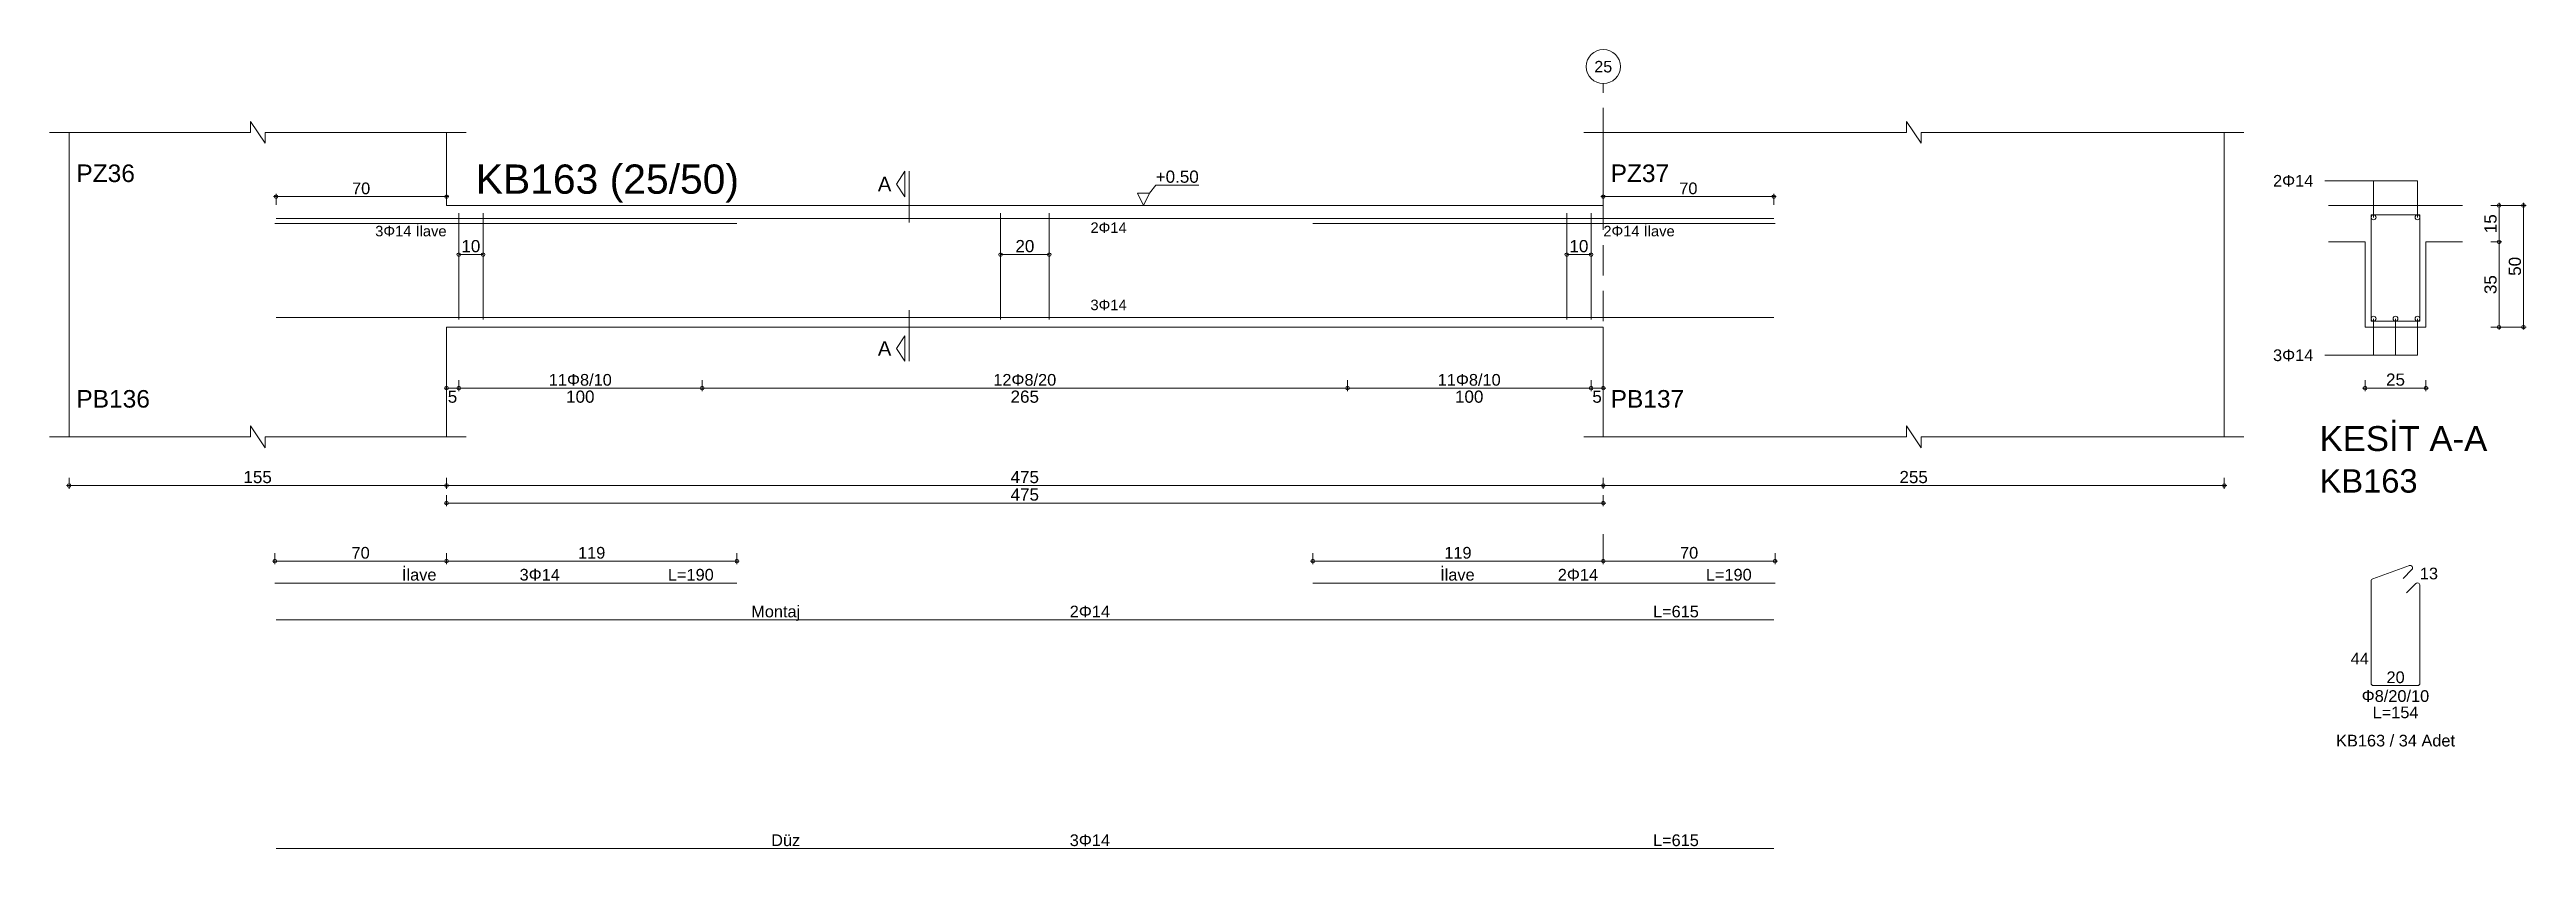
# Model space of a CAD drawing. Header units: millimetres. Extents: x 23801 to 80069, y 9628 to 14137.
# Drawn here: x 28024 to 29549, y 11778 to 12270 of the extents above; entities that cross this region are included whole.
import ezdxf

# ---------------------------------------------------------------- set-up
doc = ezdxf.new("R2010")
doc.units = ezdxf.units.MM
doc.linetypes.add('DASHDOT2', pattern=[12.7, 6.35, -3.175, 0, -3.175])
doc.linetypes.add('DASHED4', pattern=[18.75, 12.5, -6.25])
doc.layers.add('aks', color=251, linetype='DASHDOT2', lineweight=35)
for name, color, linetype in [('Donatı Topl. Uzun. Yazısı', 7, 'Continuous'), ('Donatı Uz. Yazısı', 7, 'Continuous'), ('Donatı Yazısı', 7, 'Continuous'), ('Donatı Çizgisi', 7, 'Continuous'), ('Kiriş', 7, 'Continuous'), ('Standart', 7, 'Continuous'), ('Ölçülendirme', 7, 'Continuous')]:
    doc.layers.add(name, color=color, linetype=linetype)
doc.styles.add('arial_1_18', font='arial.ttf', dxfattribs={"height": 0.2})

# ---------------------------------------------------------------- blocks, each defined once
blk = doc.blocks.new('IDE143Entity7365')
at = {"layer": 'aks', "color": 30, "linetype": 'DASHED4', "lineweight": 5}
for points in [[(17398.4, 2016.8), (17398.4, 2151.8)], [(17398.4, 1955.8), (17398.4, 1966.8)]]:
    blk.add_lwpolyline(points, dxfattribs=at)
at = {"layer": 'aks', "color": 1, "linetype": 'Continuous', "lineweight": 5}
blk.add_circle((17398.4, 2158.8), 7, dxfattribs=at)
at = {"layer": 'Donatı Çizgisi', "color": 5, "linetype": 'Continuous', "lineweight": 5}
for points in [[(16853.4, 2096.4), (17468.4, 2096.4)], [(16928.4, 2055), (16928.4, 2098.6)], [(16938.4, 2055), (16938.4, 2098.6)], [(17150.9, 2055), (17150.9, 2098.6)], [(17170.9, 2055), (17170.9, 2098.6)], [(17383.4, 2055), (17383.4, 2098.6)], [(17393.4, 2055), (17393.4, 2098.6)], [(17713.7, 2054.3), (17713.7, 2097.9)], [(17713.7, 2097.9), (17733.7, 2097.9)], [(17733.7, 2054.3), (17733.7, 2097.9)], [(16852.9, 2094.4), (17042.6, 2094.4)], [(17279.1, 2094.4), (17468.9, 2094.4)], [(16853.4, 2055.8), (17468.4, 2055.8)], [(17713.7, 2054.3), (17733.7, 2054.3)], [(17714.4, 1948.5), (17729.4, 1954)], [(16852.9, 1946.8), (17042.6, 1946.8)], [(17279.1, 1946.8), (17468.9, 1946.8)], [(17713.7, 1905.7), (17713.7, 1947.6)], [(17726.8, 1948.7), (17730.4, 1952.3)], [(17728.2, 1942.8), (17732, 1946.6)], [(17733.7, 1905.7), (17733.7, 1945.8)], [(16853.4, 1931.7), (17468.4, 1931.7)], [(17714.7, 1904.7), (17732.7, 1904.7)], [(16853.4, 1837.8), (17468.4, 1837.8)]]:
    blk.add_lwpolyline(points, dxfattribs=at)
for centre in [(17714.7, 2096.9), (17732.7, 2096.9), (17714.7, 2055.3), (17723.7, 2055.3), (17732.7, 2055.3)]:
    blk.add_circle(centre, 1, dxfattribs=at)
for centre, start, end in [((17729.7, 1953), 315, 110), ((17714.7, 1947.6), 110, 180), ((17732.7, 1945.8), 0, 135), ((17714.7, 1905.7), 180, 270), ((17732.7, 1905.7), 270, 0)]:
    blk.add_arc(centre, 1.02, start, end, dxfattribs=at)
at = {"layer": 'Kiriş', "color": 1, "linetype": 'Continuous', "lineweight": 5}
for points in [[(16842.9, 2131.8), (16842.9, 2136.3)], [(16848.9, 2127.3), (16842.9, 2136.3)], [(17522.9, 2131.8), (17522.9, 2136.3)], [(17528.9, 2127.3), (17522.9, 2136.3)], [(16760.4, 2131.8), (16842.9, 2131.8)], [(16768.4, 2006.8), (16768.4, 2131.8)], [(16848.9, 2127.3), (16848.9, 2131.8)], [(16848.9, 2131.8), (16931.4, 2131.8)], [(16923.4, 2101.8), (16923.4, 2131.8)], [(17390.4, 2131.8), (17522.9, 2131.8)], [(17398.4, 2101.8), (17398.4, 2131.8)], [(17528.9, 2131.8), (17661.4, 2131.8)], [(17528.9, 2127.3), (17528.9, 2131.8)], [(17653.4, 2006.8), (17653.4, 2131.8)], [(16923.4, 2101.8), (17398.4, 2101.8)], [(17696.2, 2101.8), (17751.2, 2101.8)], [(17696.2, 2086.8), (17711.2, 2086.8)], [(17711.2, 2051.8), (17711.2, 2086.8)], [(17736.2, 2086.8), (17751.2, 2086.8)], [(17736.2, 2051.8), (17736.2, 2086.8)], [(16923.4, 2051.8), (17398.4, 2051.8)], [(16923.4, 2006.8), (16923.4, 2051.8)], [(17398.4, 2006.8), (17398.4, 2051.8)], [(17711.2, 2051.8), (17736.2, 2051.8)], [(16760.4, 2006.8), (16842.9, 2006.8)], [(16848.9, 2002.3), (16842.9, 2011.3)], [(16842.9, 2006.8), (16842.9, 2011.3)], [(16848.9, 2006.8), (16931.4, 2006.8)], [(16848.9, 2002.3), (16848.9, 2006.8)], [(17390.4, 2006.8), (17522.9, 2006.8)], [(17528.9, 2002.3), (17522.9, 2011.3)], [(17522.9, 2006.8), (17522.9, 2011.3)], [(17528.9, 2006.8), (17661.4, 2006.8)], [(17528.9, 2002.3), (17528.9, 2006.8)]]:
    blk.add_lwpolyline(points, dxfattribs=at)
at = {"layer": 'Ölçülendirme', "color": 1, "linetype": 'Continuous', "lineweight": 5}
for points in [[(17108.1, 2110.5), (17111.6, 2115.8)], [(17111.6, 2105.3), (17111.6, 2115.8)], [(17113.4, 2094.8), (17113.4, 2115.8)], [(16852.4, 2105.4), (16924.4, 2105.4)], [(16853.4, 2102.1), (16853.4, 2106.6)], [(16923.4, 2102.1), (16923.4, 2106.6)], [(17111.6, 2105.3), (17108.1, 2110.5)], [(17209.6, 2101.8), (17207.1, 2106.8)], [(17207.1, 2106.8), (17212.1, 2106.8)], [(17212.1, 2106.8), (17209.6, 2101.8)], [(17212.1, 2106.8), (17214.6, 2110.1)], [(17214.6, 2110.1), (17232.3, 2110.1)], [(17397.4, 2105.4), (17469.4, 2105.4)], [(17398.4, 2102.1), (17398.4, 2106.6)], [(17468.4, 2102.1), (17468.4, 2106.6)], [(17694.7, 2111.9), (17732.7, 2111.9)], [(17714.7, 2096.9), (17714.7, 2111.9)], [(17732.7, 2096.9), (17732.7, 2111.9)], [(17209.6, 2101.8), (17209.6, 2101.8)], [(17762.9, 2101.8), (17777.4, 2101.8)], [(17766.2, 2050.8), (17766.2, 2102.8)], [(17776.2, 2050.8), (17776.2, 2102.8)], [(17762.9, 2086.8), (17767.4, 2086.8)], [(16928.4, 2081.6), (16938.4, 2081.6)], [(17150.9, 2081.6), (17170.9, 2081.6)], [(17383.4, 2081.6), (17393.4, 2081.6)], [(17113.4, 2037.8), (17113.4, 2058.8)], [(17714.7, 2040.3), (17714.7, 2055.3)], [(17723.7, 2040.3), (17723.7, 2055.3)], [(17732.7, 2040.3), (17732.7, 2055.3)], [(17108.1, 2043), (17111.6, 2048.3)], [(17111.6, 2037.8), (17111.6, 2048.3)], [(17762.9, 2051.8), (17777.4, 2051.8)], [(17111.6, 2037.8), (17108.1, 2043)], [(17694.7, 2040.3), (17732.7, 2040.3)], [(16922.4, 2026.8), (17399.4, 2026.8)], [(16923.4, 2025.5), (16923.4, 2030)], [(16928.4, 2025.5), (16928.4, 2030)], [(17028.4, 2025.5), (17028.4, 2030)], [(17293.4, 2025.5), (17293.4, 2030)], [(17393.4, 2025.5), (17393.4, 2030)], [(17398.4, 2025.5), (17398.4, 2030)], [(17710.2, 2026.8), (17737.2, 2026.8)], [(17711.2, 2025.5), (17711.2, 2030)], [(17736.2, 2025.5), (17736.2, 2030)], [(16767.4, 1986.8), (17654.4, 1986.8)], [(16768.4, 1985.5), (16768.4, 1990)], [(16923.4, 1985.5), (16923.4, 1990)], [(17398.4, 1985.5), (17398.4, 1990)], [(17653.4, 1985.5), (17653.4, 1990)], [(16922.4, 1979.6), (17399.4, 1979.6)], [(16923.4, 1978.3), (16923.4, 1982.8)], [(17398.4, 1978.3), (17398.4, 1982.8)], [(16851.9, 1955.8), (16924.4, 1955.8)], [(16852.9, 1954.5), (16852.9, 1959)], [(16922.4, 1955.8), (17043.6, 1955.8)], [(16923.4, 1954.5), (16923.4, 1959)], [(16923.4, 1954.5), (16923.4, 1959)], [(17042.6, 1954.5), (17042.6, 1959)], [(17278.1, 1955.8), (17399.4, 1955.8)], [(17279.1, 1954.5), (17279.1, 1959)], [(17397.4, 1955.8), (17469.9, 1955.8)], [(17398.4, 1954.5), (17398.4, 1959)], [(17398.4, 1954.5), (17398.4, 1959)], [(17468.9, 1954.5), (17468.9, 1959)]]:
    blk.add_lwpolyline(points, dxfattribs=at)
for centre in [(16853.4, 2105.4), (16923.4, 2105.4), (17398.4, 2105.4), (17468.4, 2105.4), (17766.2, 2101.8), (17776.2, 2101.8), (17766.2, 2086.8), (16928.4, 2081.6), (16938.4, 2081.6), (17150.9, 2081.6), (17170.9, 2081.6), (17383.4, 2081.6), (17393.4, 2081.6), (17766.2, 2051.8), (17776.2, 2051.8), (16923.4, 2026.8), (16928.4, 2026.8), (16928.4, 2026.8), (17028.4, 2026.8), (17028.4, 2026.8), (17293.4, 2026.8), (17293.4, 2026.8), (17393.4, 2026.8), (17393.4, 2026.8), (17398.4, 2026.8), (17711.2, 2026.8), (17736.2, 2026.8), (16768.4, 1986.8), (16923.4, 1986.8), (16923.4, 1986.8), (17398.4, 1986.8), (17398.4, 1986.8), (17653.4, 1986.8), (16923.4, 1979.6), (17398.4, 1979.6), (16852.9, 1955.8), (16923.4, 1955.8), (16923.4, 1955.8), (17042.6, 1955.8), (17279.1, 1955.8), (17398.4, 1955.8), (17398.4, 1955.8), (17468.9, 1955.8)]:
    blk.add_circle(centre, 0.75, dxfattribs=at)
at = {"layer": 'aks', "color": 1, "linetype": 'Continuous', "lineweight": 5, "style": 'arial_1_18'}
blk.add_text('25', height=4.73, dxfattribs=at).set_placement((17394.7, 2156.4))
at = {"layer": 'Donatı Topl. Uzun. Yazısı', "color": 1, "linetype": 'Continuous', "lineweight": 5, "style": 'arial_1_18'}
for s, p in [('L=190', (17014.3, 1947.8)), ('L=190', (17440.5, 1947.8)), ('L=615', (17418.8, 1932.7)), ('L=154', (17714.3, 1891.3)), ('L=615', (17418.8, 1838.8))]:
    blk.add_text(s, height=4.8, dxfattribs=at).set_placement(p)
at = {"layer": 'Donatı Uz. Yazısı', "color": 1, "linetype": 'Continuous', "lineweight": 5, "style": 'arial_1_18'}
for s, p in [('13', (17733.7, 1948.3)), ('44', (17705.3, 1913.4)), ('20', (17720, 1905.7))]:
    blk.add_text(s, height=4.8, dxfattribs=at).set_placement(p)
at = {"layer": 'Donatı Yazısı', "color": 5, "linetype": 'Continuous', "lineweight": 5, "style": 'arial_1_18'}
for s, height, p in [('2Φ14', 4.8, (17673.4, 2109.5)), ('3Φ14 İlave', 4.32, (16894.1, 2089.1)), ('2Φ14 İlave', 4.32, (17398.4, 2089.1)), ('3Φ14', 4.8, (17673.4, 2037.9)), ('3Φ14', 4.8, (16953.4, 1947.8)), ('2Φ14', 4.8, (17379.7, 1947.8)), ('2Φ14', 4.8, (17179.3, 1932.7)), ('Φ8/20/10', 4.8, (17709.8, 1898)), ('KB163 / 34 Adet', 4.8, (17699.3, 1879.7)), ('3Φ14', 4.8, (17179.3, 1838.8))]:
    blk.add_text(s, height=height, dxfattribs=at).set_placement(p)
for s, p in [('2Φ14', (17187.8, 2090.5)), ('3Φ14', (17187.8, 2058.8))]:
    blk.add_text(s, height=4.32, rotation=360, dxfattribs=at).set_placement(p)
at = {"layer": 'Donatı Yazısı', "color": 1, "linetype": 'Continuous', "lineweight": 5, "style": 'arial_1_18'}
for s, p in [('İlave', (16905.1, 1947.8)), ('İlave', (17331.4, 1947.8)), ('Montaj', (17048.5, 1932.7)), ('Düz', (17056.7, 1838.8))]:
    blk.add_text(s, height=4.8, dxfattribs=at).set_placement(p)
at = {"layer": 'Kiriş', "color": 1, "linetype": 'Continuous', "lineweight": 5, "style": 'arial_1_18'}
for s, height, p in [('PZ36', 7.2, (16771.4, 2111.4)), ('KB163 (25/50)', 12, (16935.4, 2106.6)), ('PZ37', 7.2, (17401.4, 2111.4)), ('PB136', 7.2, (16771.4, 2018.8)), ('PB137', 7.2, (17401.4, 2018.8)), ('KESİT A-A', 10.2, (17692.5, 2001)), ('KB163', 9.6, (17692.5, 1983.9))]:
    blk.add_text(s, height=height, dxfattribs=at).set_placement(p)
at = {"layer": 'Ölçülendirme', "color": 1, "linetype": 'Continuous', "lineweight": 5, "style": 'arial_1_18'}
for s, height, p in [('+0.50', 5, (17214.6, 2111.1)), ('70', 4.8, (16884.6, 2106.4)), ('A', 5.95, (17100.5, 2107.6)), ('70', 4.8, (17429.6, 2106.4)), ('A', 5.95, (17100.5, 2040.1)), ('5', 5, (16923.9, 2020.8)), ('100', 5, (16972.5, 2020.8)), ('265', 5, (17155, 2020.8)), ('100', 5, (17337.5, 2020.8)), ('5', 5, (17393.9, 2020.8)), ('25', 5, (17719.8, 2027.8)), ('155', 5, (16840, 1987.8)), ('475', 5, (17155, 1987.8)), ('475', 5, (17155, 1980.6)), ('255', 5, (17520, 1987.8))]:
    blk.add_text(s, height=height, dxfattribs=at).set_placement(p)
for s, rotation, p in [('15', 90, (17765.2, 2090.4)), ('10', 360, (16929.5, 2082.6)), ('20', 360, (17157, 2082.6)), ('10', 360, (17384.5, 2082.6)), ('50', 90, (17775.2, 2072.9)), ('35', 90, (17765.2, 2065.4))]:
    blk.add_text(s, height=5, rotation=rotation, dxfattribs=at).set_placement(p)
at = {"layer": 'Ölçülendirme', "color": 5, "linetype": 'Continuous', "lineweight": 5, "style": 'arial_1_18'}
for s, p in [('11Φ8/10', (16965.4, 2027.8)), ('12Φ8/20', (17147.9, 2027.8)), ('11Φ8/10', (17330.4, 2027.8)), ('70', (16884.4, 1956.8)), ('119', (16977.4, 1956.8)), ('119', (17333.1, 1956.8)), ('70', (17429.9, 1956.8))]:
    blk.add_text(s, height=4.8, dxfattribs=at).set_placement(p)

msp = doc.modelspace()

# ---------------------------------------------------------------- block references
at = {"layer": 'Standart', "xscale": 1.5, "yscale": 1.5, "zscale": 1.5}
msp.add_blockref('IDE143Entity7365', (2883.1, 9021.4), dxfattribs=at)

doc.saveas('drawing.dxf')
